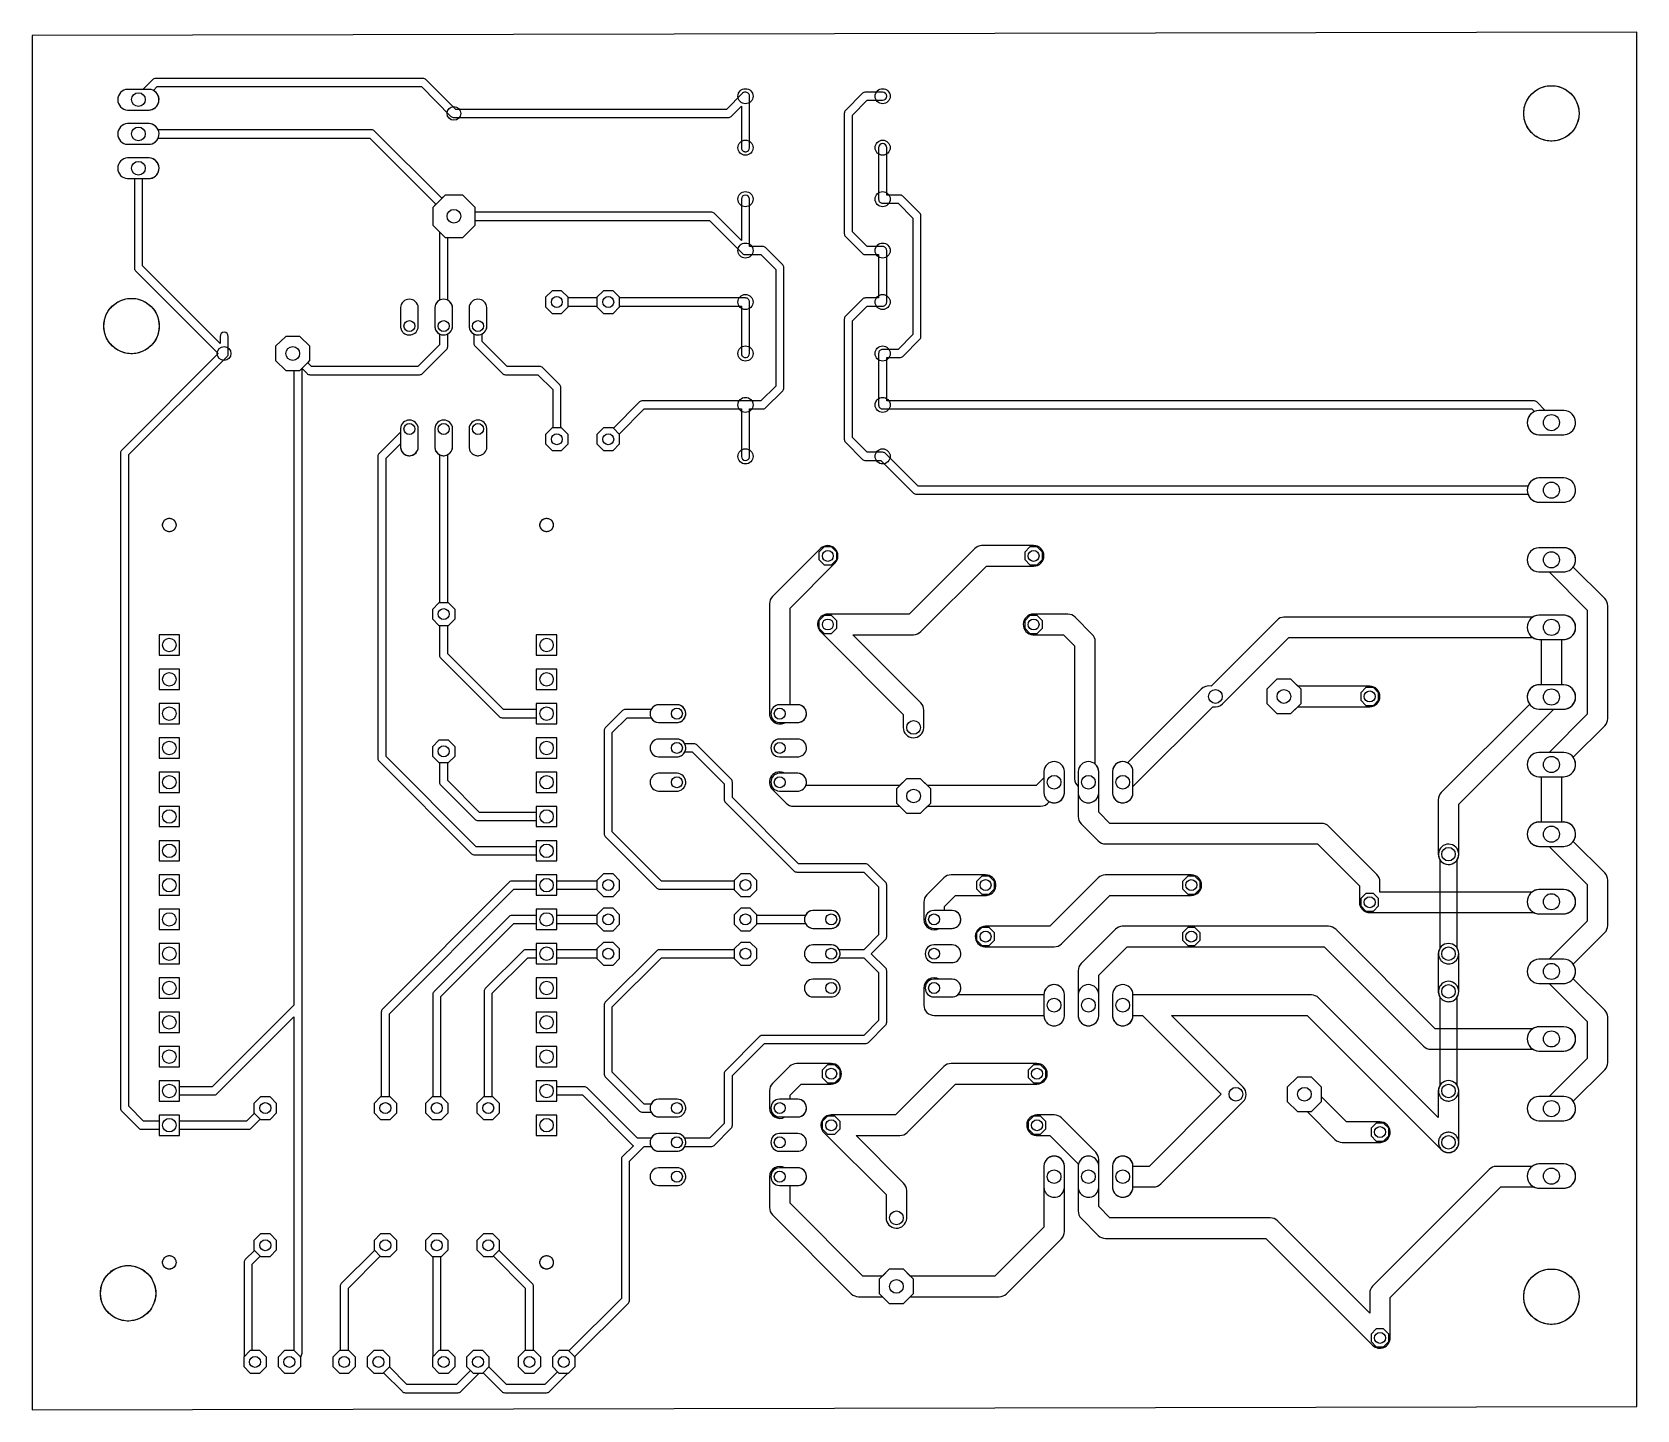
# Model space of a CAD drawing. Header units: millimetres. Extents: x -11 to 108, y -2 to 100.
import ezdxf

# ---------------------------------------------------------------- set-up
doc = ezdxf.new("R2010")
doc.units = ezdxf.units.MM

msp = doc.modelspace()

# ---------------------------------------------------------------- linework, layer by layer
at = {"layer": '16_copper'}
for points in [[(41.95, 91.14, 0.37152), (42.21, 91.44), (42.21, 95.25, 0.668179), (41.69, 95.47), (40.51, 94.28), (20.45, 94.28), (18.25, 96.48, 0.198912), (18.03, 96.57), (-1.78, 96.57, 0.198912), (-1.99, 96.48), (-2.72, 95.76), (-3.85, 95.76, 0.95208), (-3.85, 94.23), (-2.25, 94.23, 0.76781), (-1.94, 95.67), (-1.65, 95.96), (17.91, 95.96), (20.1, 93.76, 0.198912), (20.32, 93.68), (40.64, 93.68, 0.198912), (40.86, 93.76), (41.61, 94.51), (41.61, 91.44), (41.61, 91.4), (41.62, 91.35), (41.63, 91.31), (41.65, 91.27), (41.68, 91.24), (41.71, 91.21), (41.75, 91.18), (41.78, 91.16), (41.83, 91.15), (41.87, 91.14), (41.91, 91.14)], [(102.61, 65.19, 0.916332), (102.53, 66.98), (100.67, 66.98, 0.303811), (99.86, 66.38), (54.7, 66.38), (52.29, 68.8, 0.198912), (52.07, 68.88), (50.93, 68.88), (49.83, 69.98), (49.83, 78.61), (50.93, 79.71), (52.07, 79.71, 0.414214), (52.37, 80.01), (52.37, 83.82, 0.414214), (52.07, 84.12), (50.93, 84.12), (49.83, 85.22), (49.83, 93.85), (50.93, 94.95), (52.07, 94.95, 1), (52.07, 95.55), (50.8, 95.55, 0.198912), (50.58, 95.47), (49.31, 94.2, 0.198912), (49.23, 93.98), (49.23, 85.09, 0.198912), (49.31, 84.87), (50.58, 83.6, 0.198912), (50.8, 83.52), (51.77, 83.52), (51.77, 80.31), (50.8, 80.31, 0.198912), (50.58, 80.23), (49.31, 78.96, 0.198912), (49.23, 78.74), (49.23, 69.85, 0.198912), (49.31, 69.63), (50.58, 68.36, 0.198912), (50.8, 68.28), (51.94, 68.28), (54.35, 65.86, 0.198912), (54.57, 65.78), (99.86, 65.78, 0.303811), (100.67, 65.18), (102.53, 65.18)], [(9.44, 74.71, 0.198912), (9.65, 74.63), (17.78, 74.63, 0.198912), (18, 74.71), (19.77, 76.49, 0.198912), (19.86, 76.71), (19.86, 77.65, 0.26656), (20.22, 78.2), (20.22, 79.59, 0.26656), (19.86, 80.14), (19.86, 84.79), (20.97, 84.79), (21.89, 85.71), (21.89, 86.06), (39.24, 86.06), (41.69, 83.6, 0.198912), (41.91, 83.52), (43.05, 83.52), (44.15, 82.42), (44.15, 73.79), (43.05, 72.69), (34.29, 72.69, 0.198912), (34.07, 72.61), (32.13, 70.66), (32.1, 70.69), (31.4, 70.69), (30.91, 70.2), (30.91, 69.5), (31.4, 69.01), (32.1, 69.01), (32.59, 69.5), (32.59, 70.2), (32.56, 70.23), (34.42, 72.09), (41.61, 72.09), (41.61, 68.58, 0.93523), (42.21, 68.54), (42.21, 68.58), (42.21, 72.09), (43.18, 72.09, 0.198912), (43.4, 72.17), (44.67, 73.44, 0.198912), (44.75, 73.66), (44.75, 82.55, 0.198912), (44.67, 82.77), (43.4, 84.04, 0.198912), (43.18, 84.12), (42.21, 84.12), (42.21, 87.63, 1), (41.61, 87.63), (41.61, 84.56), (39.59, 86.58, 0.198912), (39.37, 86.66), (21.89, 86.66), (21.89, 87.01), (20.97, 87.93), (19.67, 87.93), (19.42, 87.69), (14.44, 92.67, 0.198912), (14.22, 92.76), (-1.59, 92.76, 0.284922), (-2.25, 93.22), (-3.85, 93.22, 0.95208), (-3.85, 91.69), (-2.25, 91.69, 0.284922), (-1.59, 92.15), (14.1, 92.15), (18.99, 87.26), (18.75, 87.01), (18.75, 85.71), (19.25, 85.2), (19.25, 80.14, 0.26656), (18.9, 79.59), (18.9, 78.2, 0.26656), (19.25, 77.65), (19.25, 76.83), (17.65, 75.23), (9.78, 75.23), (9.5, 75.52), (9.65, 75.67), (9.65, 76.73), (8.91, 77.47), (7.86, 77.47), (7.11, 76.73), (7.11, 75.67), (7.86, 74.93), (8.46, 74.93), (8.46, 27.94), (2.41, 21.89), (-0.01, 21.89), (-0.01, 22.34), (-1.52, 22.34), (-1.52, 20.84), (-0.01, 20.84), (-0.01, 21.29), (2.54, 21.29, 0.198912), (2.76, 21.37), (8.46, 27.08), (8.46, 2.36), (7.78, 2.36), (7.29, 1.87), (7.29, 1.18), (7.78, 0.69), (8.48, 0.69), (8.97, 1.18), (8.97, 1.87), (8.94, 1.9, 0.249814), (9.07, 2.16), (9.07, 75.08)], [(102.61, 70.19, 0.916332), (102.53, 71.98), (101.14, 71.98), (100.51, 72.61, 0.198912), (100.29, 72.69), (52.37, 72.69), (52.37, 75.9), (53.34, 75.9, 0.198912), (53.56, 75.98), (54.83, 77.25, 0.198912), (54.91, 77.47), (54.91, 86.36, 0.198912), (54.83, 86.58), (53.56, 87.85, 0.198912), (53.34, 87.93), (52.37, 87.93), (52.37, 91.44, 1), (51.77, 91.44), (51.77, 87.63, 0.414214), (52.07, 87.33), (53.21, 87.33), (54.31, 86.23), (54.31, 77.6), (53.21, 76.5), (52.07, 76.5, 0.414214), (51.77, 76.2), (51.77, 72.39, 0.414214), (52.07, 72.09), (100.16, 72.09), (100.35, 71.9, 0.795461), (100.67, 70.18), (102.53, 70.18)], [(-0.01, 18.75), (5.08, 18.75, 0.198912), (5.3, 18.83), (5.97, 19.51), (6, 19.48), (6.7, 19.48), (7.19, 19.97), (7.19, 20.67), (6.7, 21.16), (6, 21.16), (5.51, 20.67), (5.51, 19.97), (5.54, 19.94), (4.95, 19.35), (-0.01, 19.35), (-0.01, 19.8), (-1.52, 19.8), (-1.52, 19.35), (-2.67, 19.35), (-3.76, 20.45), (-3.76, 68.71), (3.52, 75.98, 0.198912), (3.61, 76.2), (3.61, 77.47, 1), (3, 77.47), (3, 76.94), (-2.74, 82.68), (-2.74, 89.15), (-2.25, 89.15, 0.95208), (-2.25, 90.68), (-3.85, 90.68, 0.95208), (-3.85, 89.15), (-3.35, 89.15), (-3.35, 82.55, 0.198912), (-3.26, 82.33), (2.87, 76.2), (-4.28, 69.05, 0.198912), (-4.37, 68.83), (-4.37, 20.32, 0.198912), (-4.28, 20.1), (-3.01, 18.83, 0.198912), (-2.79, 18.75), (-1.52, 18.75), (-1.52, 18.3), (-0.01, 18.3)], [(41.95, 75.9, 0.37152), (42.21, 76.2), (42.21, 80.01, 0.414214), (41.91, 80.31), (32.59, 80.31), (32.59, 80.36), (32.1, 80.85), (31.4, 80.85), (30.91, 80.36), (30.91, 80.31), (28.78, 80.31), (28.78, 80.36), (28.29, 80.85), (27.59, 80.85), (27.1, 80.36), (27.1, 79.66), (27.59, 79.17), (28.29, 79.17), (28.78, 79.66), (28.78, 79.71), (30.91, 79.71), (30.91, 79.66), (31.4, 79.17), (32.1, 79.17), (32.59, 79.66), (32.59, 79.71), (41.61, 79.71), (41.61, 76.2), (41.61, 76.16), (41.62, 76.11), (41.63, 76.07), (41.65, 76.03), (41.68, 76), (41.71, 75.97), (41.75, 75.94), (41.78, 75.92), (41.83, 75.91), (41.87, 75.9), (41.91, 75.9)], [(17.12, 77.58, 0.357805), (17.68, 78.2), (17.68, 79.59, 0.952079), (16.36, 79.59), (16.36, 78.2), (16.36, 78.13), (16.38, 78.07), (16.4, 78.01), (16.42, 77.95), (16.45, 77.89), (16.49, 77.84), (16.53, 77.79), (16.57, 77.74), (16.62, 77.7), (16.68, 77.66), (16.74, 77.63), (16.8, 77.61), (16.86, 77.59), (16.92, 77.58), (16.99, 77.57), (17.05, 77.57)], [(28.78, 69.5), (28.78, 70.2), (28.29, 70.69), (28.24, 70.69), (28.24, 73.66, 0.198912), (28.16, 73.88), (26.89, 75.15, 0.198912), (26.67, 75.23), (24.26, 75.23), (22.4, 77.09), (22.4, 77.65, 0.26656), (22.76, 78.2), (22.76, 79.59, 0.952079), (21.44, 79.59), (21.44, 78.2, 0.26656), (21.79, 77.65), (21.79, 76.96, 0.198912), (21.88, 76.75), (23.91, 74.71, 0.198912), (24.13, 74.63), (26.54, 74.63), (27.64, 73.53), (27.64, 70.69), (27.59, 70.69), (27.1, 70.2), (27.1, 69.5), (27.59, 69.01), (28.29, 69.01)], [(27.93, 40.12), (26.42, 40.12), (26.42, 39.67), (21.97, 39.67), (15.29, 46.35), (15.29, 68.45), (16.36, 69.52), (16.36, 69.26, 0.952079), (17.68, 69.26), (17.68, 70.64, 0.952079), (16.36, 70.64), (16.36, 70.38), (14.77, 68.8, 0.198912), (14.68, 68.58), (14.68, 46.23, 0.198912), (14.77, 46.01), (21.63, 39.15, 0.198912), (21.84, 39.07), (26.42, 39.07), (26.42, 38.62), (27.93, 38.62)], [(27.93, 50.28), (26.42, 50.28), (26.42, 49.83), (24, 49.83), (19.86, 53.97), (19.86, 56.06), (19.91, 56.06), (20.4, 56.55), (20.4, 57.24), (19.91, 57.73), (19.86, 57.73), (19.86, 68.71, 0.26656), (20.22, 69.26), (20.22, 70.64, 0.952079), (18.9, 70.64), (18.9, 69.26, 0.26656), (19.25, 68.71), (19.25, 57.73), (19.21, 57.73), (18.72, 57.24), (18.72, 56.55), (19.21, 56.06), (19.25, 56.06), (19.25, 53.85, 0.198912), (19.34, 53.63), (23.66, 49.31, 0.198912), (23.88, 49.23), (26.42, 49.23), (26.42, 48.78), (27.93, 48.78)], [(22.2, 68.64, 0.357805), (22.76, 69.26), (22.76, 70.64, 0.952079), (21.44, 70.64), (21.44, 69.26), (21.44, 69.19), (21.46, 69.13), (21.48, 69.07), (21.5, 69.01), (21.53, 68.95), (21.57, 68.9), (21.61, 68.85), (21.65, 68.8), (21.7, 68.76), (21.76, 68.72), (21.82, 68.69), (21.88, 68.67), (21.94, 68.65), (22, 68.64), (22.07, 68.63), (22.13, 68.63)], [(44.5, 48.77, 0.116051), (44.83, 48.87), (45.8, 48.87, 0.952079), (45.8, 50.19), (45.21, 50.19), (45.21, 57.34), (48.54, 60.68, 1), (47.47, 61.75), (43.91, 58.2, 0.198912), (43.69, 57.66), (43.69, 49.53), (43.69, 49.46), (43.7, 49.39), (43.72, 49.33), (43.74, 49.26), (43.76, 49.2), (43.8, 49.14), (43.84, 49.08), (43.88, 49.02), (43.93, 48.98), (43.98, 48.93), (44.04, 48.89), (44.1, 48.86), (44.16, 48.83), (44.22, 48.8), (44.29, 48.79), (44.36, 48.77), (44.43, 48.77)], [(59.4, 61.97, 0.187298), (58.9, 61.75), (54.04, 56.9), (48.01, 56.9, 0.668179), (47.47, 55.6), (53.59, 49.47), (53.59, 48.51, 0.96942), (55.12, 48.47), (55.12, 48.51), (55.12, 49.78, 0.198912), (54.89, 50.32), (49.85, 55.37), (54.36, 55.37, 0.198912), (54.89, 55.6), (59.75, 60.45), (63.25, 60.45, 1), (63.25, 61.98), (59.44, 61.98)], [(105.77, 27.07, 0.187298), (105.55, 27.57), (103.21, 29.9, 0.331947), (103.21, 30.98), (105.55, 33.31, 0.198912), (105.77, 33.85), (105.77, 37.19, 0.198912), (105.55, 37.73), (103.21, 40.06, 0.669429), (102.36, 41.5), (102.36, 44.86, 0.669429), (103.21, 46.3), (105.55, 48.63, 0.198912), (105.77, 49.17), (105.77, 57.51, 0.198912), (105.55, 58.05), (103.21, 60.38, 0.602209), (102.53, 61.82), (100.67, 61.82, 0.957293), (100.67, 60.02), (101.42, 60.02), (104.25, 57.2), (104.25, 49.48), (101.42, 46.66), (100.67, 46.66, 0.957293), (100.67, 44.86), (100.84, 44.86), (100.84, 41.5, 0.965445), (100.51, 39.73), (100.59, 39.71), (100.67, 39.7), (101.42, 39.7), (104.25, 36.88), (104.25, 34.16), (101.42, 31.34), (100.67, 31.34, 0.957293), (100.67, 29.54), (101.42, 29.54), (104.25, 26.72), (104.25, 24), (101.42, 21.18), (100.67, 21.18, 0.957293), (100.67, 19.38), (102.53, 19.38, 0.602209), (103.21, 20.82), (105.55, 23.15, 0.198912), (105.77, 23.69), (105.77, 27.03)], [(68.06, 45.32, 0.175412), (67.82, 45.78), (67.82, 54.86, 0.198912), (67.59, 55.4), (66.32, 56.67, 0.198912), (65.79, 56.9), (63.25, 56.9, 0.96942), (63.2, 55.37), (63.25, 55.37), (65.47, 55.37), (66.29, 54.55), (66.29, 44.7, 0.213803), (66.55, 44.13), (66.55, 41.91, 0.198912), (66.77, 41.37), (68.04, 40.1, 0.198912), (68.58, 39.88), (84.27, 39.88), (87.38, 36.77), (87.38, 35.56, 0.414214), (88.14, 34.8), (100.31, 34.8, 0.104807), (100.67, 34.7), (102.53, 34.7, 0.957293), (102.53, 36.5), (100.67, 36.5, 0.148447), (100.17, 36.32), (88.9, 36.32), (88.9, 37.08, 0.198912), (88.68, 37.62), (85.12, 41.18, 0.198912), (84.58, 41.4), (68.9, 41.4), (68.07, 42.23), (68.07, 45.25)], [(81.79, 56.68, 0.187298), (81.29, 56.46), (76.39, 51.56, 0.264064), (75.66, 51.34), (70.21, 45.89, 0.549506), (69.09, 45.25), (69.09, 43.65, 0.95208), (70.61, 43.65), (70.61, 44.13), (76.52, 50.04, 0.264064), (77.25, 50.26), (82.14, 55.16), (100.23, 55.16, 0.177159), (100.84, 55.02), (100.84, 51.66, 0.669429), (99.99, 50.22), (93.44, 43.68, 0.198912), (93.22, 43.14), (93.22, 39.12, 0.96942), (94.74, 39.07), (94.74, 39.12), (94.74, 42.82), (101.78, 49.86), (102.53, 49.86, 0.957293), (102.53, 51.66), (102.36, 51.66), (102.36, 55.02, 0.965445), (102.69, 56.79), (102.61, 56.81), (102.53, 56.82), (100.67, 56.82, 0.128165), (100.23, 56.68), (81.83, 56.68)], [(82.82, 50.04), (88.14, 50.04, 1), (88.14, 51.56), (82.82, 51.56), (82.31, 52.07), (81.26, 52.07), (80.52, 51.33), (80.52, 50.27), (81.26, 49.53), (82.31, 49.53)], [(42.75, 36.48), (42.75, 37.18), (42.26, 37.67), (41.56, 37.67), (41.07, 37.18), (41.07, 37.13), (35.69, 37.13), (32.05, 40.77), (32.05, 48.13), (33.15, 49.23), (34.92, 49.23, 0.26656), (35.48, 48.87), (36.86, 48.87, 0.952079), (36.86, 50.19), (35.48, 50.19, 0.26656), (34.92, 49.83), (33.02, 49.83, 0.198912), (32.8, 49.75), (31.53, 48.48, 0.198912), (31.45, 48.26), (31.45, 40.64, 0.198912), (31.53, 40.42), (35.34, 36.61, 0.198912), (35.56, 36.53), (41.07, 36.53), (41.07, 36.48), (41.56, 35.99), (42.26, 35.99)], [(30.19, 21.81, 0.198912), (29.97, 21.89), (27.93, 21.89), (27.93, 22.34), (26.42, 22.34), (26.42, 20.84), (27.93, 20.84), (27.93, 21.29), (29.85, 21.29), (33.57, 17.56, 0.044988), (33.61, 17.53), (32.8, 16.73, 0.198912), (32.72, 16.51), (32.72, 6.22), (28.83, 2.33), (28.8, 2.36), (28.1, 2.36), (27.61, 1.87), (27.61, 1.18), (28, 0.79), (27.05, -0.15), (24.21, -0.15), (22.91, 1.15), (22.94, 1.18), (22.94, 1.87), (22.45, 2.36), (21.75, 2.36), (21.26, 1.87), (21.26, 1.18), (21.54, 0.89), (20.5, -0.15), (16.84, -0.15), (15.54, 1.15), (15.57, 1.18), (15.57, 1.87), (15.08, 2.36), (14.38, 2.36), (13.89, 1.87), (13.89, 1.18), (14.38, 0.69), (15.08, 0.69), (15.11, 0.72), (16.5, -0.67, 0.198912), (16.71, -0.76), (20.62, -0.76, 0.198912), (20.84, -0.67), (22.2, 0.69), (22.45, 0.69), (22.48, 0.72), (23.86, -0.67, 0.198912), (24.08, -0.76), (27.18, -0.76, 0.198912), (27.39, -0.67), (28.66, 0.6, 0.089065), (28.72, 0.69), (28.8, 0.69), (29.29, 1.18), (29.29, 1.87), (29.26, 1.9), (33.24, 5.88, 0.198912), (33.32, 6.1), (33.32, 16.38), (34.42, 17.48), (34.92, 17.48, 0.26656), (35.48, 17.12), (36.86, 17.12, 0.26656), (37.42, 17.48), (39.37, 17.48, 0.198912), (39.59, 17.56), (40.86, 18.83, 0.198912), (40.94, 19.05), (40.94, 22.73), (43.31, 25.1), (50.8, 25.1, 0.198912), (51.02, 25.18), (52.29, 26.45, 0.198912), (52.37, 26.67), (52.37, 30.48, 0.198912), (52.29, 30.7), (51.23, 31.75), (52.29, 32.8, 0.198912), (52.37, 33.02), (52.37, 36.83, 0.198912), (52.29, 37.05), (51.02, 38.32, 0.198912), (50.8, 38.4), (45.85, 38.4), (40.94, 43.31), (40.94, 44.45, 0.198912), (40.86, 44.67), (38.32, 47.21, 0.198912), (38.1, 47.29), (37.42, 47.29, 0.26656), (36.86, 47.65), (35.48, 47.65, 0.952079), (35.48, 46.33), (36.86, 46.33, 0.26656), (37.42, 46.69), (37.97, 46.69), (40.34, 44.32), (40.34, 43.18, 0.198912), (40.42, 42.96), (45.5, 37.88, 0.198912), (45.72, 37.8), (50.67, 37.8), (51.77, 36.7), (51.77, 33.15), (50.67, 32.05), (48.85, 32.05, 0.26656), (48.29, 32.41), (46.91, 32.41, 0.952079), (46.91, 31.09), (48.29, 31.09, 0.26656), (48.85, 31.45), (50.67, 31.45), (51.77, 30.35), (51.77, 26.8), (50.67, 25.7), (43.18, 25.7, 0.198912), (42.96, 25.62), (40.42, 23.08, 0.198912), (40.34, 22.86), (40.34, 19.18), (39.24, 18.08), (37.42, 18.08, 0.26656), (36.86, 18.44), (35.48, 18.44, 0.26656), (34.92, 18.08), (33.91, 18.08)], [(27.93, 42.66), (26.42, 42.66), (26.42, 42.21), (22.22, 42.21), (19.86, 44.58), (19.86, 45.9), (19.91, 45.9), (20.4, 46.39), (20.4, 47.08), (19.91, 47.57), (19.21, 47.57), (18.72, 47.08), (18.72, 46.39), (19.21, 45.9), (19.25, 45.9), (19.25, 44.45, 0.198912), (19.34, 44.23), (21.88, 41.69, 0.198912), (22.1, 41.61), (26.42, 41.61), (26.42, 41.16), (27.93, 41.16)], [(45.87, 46.34, 0.906346), (45.8, 47.65), (44.42, 47.65, 0.952079), (44.42, 46.33), (45.8, 46.33)], [(55.39, 42.67), (63.75, 42.67, 0.256461), (64.41, 43.01), (64.44, 43, 0.534511), (65.53, 43.65), (65.53, 45.25, 0.95208), (64.01, 45.25), (64.01, 44.77), (63.44, 44.2), (55.39, 44.2), (54.88, 44.7), (53.83, 44.7), (53.32, 44.2), (46.38, 44.2, 0.519498), (45.8, 45.11), (44.83, 45.11, 0.876153), (43.91, 43.91), (44.93, 42.9, 0.198912), (45.47, 42.67), (53.32, 42.67), (53.83, 42.16), (54.88, 42.16)], [(36.93, 43.8, 0.906346), (36.86, 45.11), (35.48, 45.11, 0.952079), (35.48, 43.79), (36.86, 43.79)], [(16.08, 19.97), (16.08, 20.67), (15.59, 21.16), (15.54, 21.16), (15.54, 27.31), (24.76, 36.53), (26.42, 36.53), (26.42, 36.08), (27.93, 36.08), (27.93, 36.53), (30.91, 36.53), (30.91, 36.48), (31.4, 35.99), (32.1, 35.99), (32.59, 36.48), (32.59, 37.18), (32.1, 37.67), (31.4, 37.67), (30.91, 37.18), (30.91, 37.13), (27.93, 37.13), (27.93, 37.58), (26.42, 37.58), (26.42, 37.13), (24.64, 37.13, 0.198912), (24.42, 37.05), (15.02, 27.65, 0.198912), (14.94, 27.43), (14.94, 21.16), (14.89, 21.16), (14.4, 20.67), (14.4, 19.97), (14.89, 19.48), (15.59, 19.48)], [(59.83, 36.08, 0.913293), (59.69, 37.59), (57.15, 37.59, 0.198912), (56.61, 37.37), (55.34, 36.1, 0.198912), (55.12, 35.56), (55.12, 34.29, 0.576703), (56.26, 33.63), (57.23, 33.63, 0.952079), (57.23, 34.95), (56.64, 34.95), (56.64, 35.24), (57.47, 36.07), (59.69, 36.07), (59.76, 36.07)], [(68.55, 37.59, 0.187298), (68.04, 37.37), (64.45, 33.78), (59.69, 33.78, 0.96942), (59.64, 32.26), (59.69, 32.26), (64.77, 32.26, 0.198912), (65.31, 32.48), (68.9, 36.07), (74.93, 36.07, 1), (74.93, 37.59), (68.58, 37.59)], [(19.89, 19.97), (19.89, 20.67), (19.4, 21.16), (19.35, 21.16), (19.35, 28.58), (24.76, 33.99), (26.42, 33.99), (26.42, 33.54), (27.93, 33.54), (27.93, 33.99), (30.91, 33.99), (30.91, 33.94), (31.4, 33.45), (32.1, 33.45), (32.59, 33.94), (32.59, 34.64), (32.1, 35.13), (31.4, 35.13), (30.91, 34.64), (30.91, 34.59), (27.93, 34.59), (27.93, 35.04), (26.42, 35.04), (26.42, 34.59), (24.64, 34.59, 0.198912), (24.42, 34.51), (18.83, 28.92, 0.198912), (18.75, 28.7), (18.75, 21.16), (18.7, 21.16), (18.21, 20.67), (18.21, 19.97), (18.7, 19.48), (19.4, 19.48)], [(42.75, 33.94), (42.75, 33.99), (46.35, 33.99, 0.26656), (46.91, 33.63), (48.29, 33.63, 0.952079), (48.29, 34.95), (46.91, 34.95, 0.26656), (46.35, 34.59), (42.75, 34.59), (42.75, 34.64), (42.26, 35.13), (41.56, 35.13), (41.07, 34.64), (41.07, 33.94), (41.56, 33.45), (42.26, 33.45)], [(69.82, 33.78, 0.187298), (69.31, 33.56), (66.77, 31.02, 0.198912), (66.55, 30.48), (66.55, 27.14, 0.95208), (68.07, 27.14), (68.07, 30.16), (70.17, 32.26), (84.77, 32.26), (92.13, 24.9, 0.198912), (92.67, 24.68), (100.23, 24.68, 0.128165), (100.67, 24.54), (102.53, 24.54, 0.957293), (102.53, 26.34), (100.67, 26.34, 0.128165), (100.23, 26.2), (92.99, 26.2), (85.63, 33.56, 0.198912), (85.09, 33.78), (69.85, 33.78)], [(23.7, 19.97), (23.7, 20.67), (23.21, 21.16), (23.16, 21.16), (23.16, 28.83), (25.78, 31.45), (26.42, 31.45), (26.42, 31), (27.93, 31), (27.93, 31.45), (30.91, 31.45), (30.91, 31.4), (31.4, 30.91), (32.1, 30.91), (32.59, 31.4), (32.59, 32.1), (32.1, 32.59), (31.4, 32.59), (30.91, 32.1), (30.91, 32.05), (27.93, 32.05), (27.93, 32.5), (26.42, 32.5), (26.42, 32.05), (25.65, 32.05, 0.198912), (25.44, 31.97), (22.64, 29.17, 0.198912), (22.56, 28.96), (22.56, 21.16), (22.51, 21.16), (22.02, 20.67), (22.02, 19.97), (22.51, 19.48), (23.21, 19.48)], [(36.93, 19.67, 0.906346), (36.86, 20.98), (35.48, 20.98, 0.26656), (34.92, 20.62), (34.42, 20.62), (32.05, 22.99), (32.05, 27.81), (35.69, 31.45), (41.07, 31.45), (41.07, 31.4), (41.56, 30.91), (42.26, 30.91), (42.75, 31.4), (42.75, 32.1), (42.26, 32.59), (41.56, 32.59), (41.07, 32.1), (41.07, 32.05), (35.56, 32.05, 0.198912), (35.34, 31.97), (31.53, 28.16, 0.198912), (31.45, 27.94), (31.45, 22.86, 0.198912), (31.53, 22.64), (34.07, 20.1, 0.198912), (34.29, 20.02), (34.92, 20.02, 0.26656), (35.48, 19.66), (36.86, 19.66)], [(57.3, 31.1, 0.906346), (57.23, 32.41), (55.85, 32.41, 0.952079), (55.85, 31.09), (57.23, 31.09)], [(94.03, 28.2, 0.396886), (94.74, 28.96), (94.74, 31.75, 1), (93.22, 31.75), (93.22, 28.96), (93.22, 28.89), (93.23, 28.82), (93.25, 28.75), (93.27, 28.69), (93.29, 28.62), (93.33, 28.56), (93.37, 28.5), (93.41, 28.45), (93.46, 28.4), (93.51, 28.36), (93.57, 28.32), (93.63, 28.28), (93.69, 28.25), (93.75, 28.23), (93.82, 28.21), (93.89, 28.2), (93.96, 28.19)], [(48.36, 28.56, 0.906346), (48.29, 29.87), (46.91, 29.87, 0.952079), (46.91, 28.55), (48.29, 28.55)], [(64.88, 26.42, 0.357806), (65.53, 27.14), (65.53, 28.74, 0.975753), (64.01, 28.7), (57.62, 28.7, 0.683888), (57.23, 29.87), (56.26, 29.87, 0.576349), (55.12, 29.21), (55.12, 27.94, 0.414214), (55.88, 27.18), (64.01, 27.18), (64.01, 27.14), (64.02, 27.07), (64.03, 26.99), (64.05, 26.92), (64.08, 26.85), (64.12, 26.79), (64.16, 26.72), (64.2, 26.67), (64.26, 26.61), (64.32, 26.57), (64.38, 26.52), (64.44, 26.49), (64.51, 26.46), (64.58, 26.44), (64.66, 26.42), (64.73, 26.42), (64.81, 26.42)], [(70.61, 28.74, 0.95208), (69.09, 28.74), (69.09, 27.14, 0.975753), (70.61, 27.18), (71.31, 27.18), (77.15, 21.34), (71.82, 16), (70.61, 16, 0.975753), (69.09, 16.04), (69.09, 14.44, 0.975753), (70.61, 14.48), (72.14, 14.48, 0.198912), (72.67, 14.7), (78.77, 20.8, 0.414214), (78.77, 21.87), (73.47, 27.18), (83.5, 27.18), (93.44, 17.24, 0.668179), (94.74, 17.78), (94.74, 21.59, 1), (93.22, 21.59), (93.22, 19.62), (84.36, 28.48, 0.198912), (83.82, 28.7), (70.61, 28.7)], [(45.69, 23.62, 0.187298), (45.18, 23.4), (43.91, 22.13, 0.198912), (43.69, 21.59), (43.69, 20.32, 0.576703), (44.83, 19.66), (45.8, 19.66, 0.952079), (45.8, 20.98), (45.21, 20.98), (45.21, 21.27), (46.04, 22.1), (48.26, 22.1, 1), (48.26, 23.62), (45.72, 23.62)], [(63.5, 22.1, 1), (63.5, 23.62), (57.15, 23.62, 0.198912), (56.61, 23.4), (53.02, 19.81), (48.26, 19.81, 0.668179), (47.72, 18.51), (52.32, 13.91), (52.32, 12.19, 0.96942), (53.85, 12.14), (53.85, 12.19), (53.85, 14.22, 0.198912), (53.62, 14.76), (50.1, 18.29), (53.34, 18.29, 0.198912), (53.88, 18.51), (57.47, 22.1)], [(88.97, 17.78, 0.955709), (88.9, 19.3), (86.42, 19.3), (84.58, 21.14), (84.58, 21.86), (83.84, 22.61), (82.79, 22.61), (82.04, 21.86), (82.04, 20.81), (82.79, 20.07), (83.5, 20.07), (85.57, 18, 0.198912), (86.11, 17.78), (88.9, 17.78)], [(97.5, 16, 0.187298), (97, 15.78), (88.36, 7.14, 0.198912), (88.14, 6.6), (88.14, 5.14), (81.31, 11.97, 0.198912), (80.77, 12.19), (68.9, 12.19), (68.07, 13.02), (68.07, 16.51, 0.198912), (67.85, 17.05), (65.31, 19.59, 0.198912), (64.77, 19.81), (63.5, 19.81, 0.96942), (63.45, 18.29), (63.5, 18.29), (64.45, 18.29), (66.55, 16.19), (66.55, 12.7, 0.198912), (66.77, 12.16), (68.04, 10.89, 0.198912), (68.58, 10.67), (80.46, 10.67), (88.36, 2.76, 0.668179), (89.66, 3.3), (89.66, 6.29), (97.85, 14.48), (100.31, 14.48, 0.104807), (100.67, 14.38), (102.53, 14.38, 0.957293), (102.53, 16.18), (100.67, 16.18, 0.148447), (100.17, 16), (97.54, 16)], [(45.87, 17.13, 0.906346), (45.8, 18.44), (44.42, 18.44, 0.952079), (44.42, 17.12), (45.8, 17.12)], [(65.52, 16.11, 0.906347), (64.01, 16.04), (64.01, 11.49), (60.39, 7.87), (54.12, 7.87), (53.61, 8.38), (52.56, 8.38), (52.05, 7.87), (50.61, 7.87), (45.21, 13.27), (45.21, 14.58), (45.8, 14.58, 0.952079), (45.8, 15.9), (44.83, 15.9, 0.576349), (43.69, 15.24), (43.69, 12.95, 0.198912), (43.91, 12.42), (49.75, 6.57, 0.198912), (50.29, 6.35), (52.05, 6.35), (52.56, 5.84), (53.61, 5.84), (54.12, 6.35), (60.71, 6.35, 0.198912), (61.24, 6.57), (65.31, 10.64, 0.198912), (65.53, 11.18), (65.53, 16.04)], [(36.93, 14.59, 0.906346), (36.86, 15.9), (35.48, 15.9, 0.952079), (35.48, 14.58), (36.86, 14.58)], [(6.43, 1.18), (6.43, 1.87), (5.94, 2.36), (5.38, 2.36), (5.38, 8.76), (5.97, 9.35), (6, 9.32), (6.7, 9.32), (7.19, 9.81), (7.19, 10.51), (6.7, 11), (6, 11), (5.51, 10.51), (5.51, 9.81), (5.54, 9.78), (4.86, 9.11, 0.198912), (4.78, 8.89), (4.78, 2.03, 0.095563), (4.8, 1.92), (4.75, 1.87), (4.75, 1.18), (5.24, 0.69), (5.94, 0.69)], [(13.03, 1.18), (13.03, 1.87), (12.54, 2.36), (12.5, 2.36), (12.5, 6.99), (14.86, 9.35), (14.89, 9.32), (15.59, 9.32), (16.08, 9.81), (16.08, 10.51), (15.59, 11), (14.89, 11), (14.4, 10.51), (14.4, 9.81), (14.43, 9.78), (11.98, 7.33, 0.198912), (11.89, 7.11), (11.89, 2.36), (11.84, 2.36), (11.35, 1.87), (11.35, 1.18), (11.84, 0.69), (12.54, 0.69)], [(20.4, 1.18), (20.4, 1.87), (19.91, 2.36), (19.35, 2.36), (19.35, 9.32), (19.4, 9.32), (19.89, 9.81), (19.89, 10.51), (19.4, 11), (18.7, 11), (18.21, 10.51), (18.21, 9.81), (18.7, 9.32), (18.75, 9.32), (18.75, 2.03, 0.095563), (18.77, 1.92), (18.72, 1.87), (18.72, 1.18), (19.21, 0.69), (19.91, 0.69)], [(26.75, 1.18), (26.75, 1.87), (26.26, 2.36), (26.21, 2.36), (26.21, 7.11, 0.198912), (26.12, 7.33), (23.67, 9.78), (23.7, 9.81), (23.7, 10.51), (23.21, 11), (22.51, 11), (22.02, 10.51), (22.02, 9.81), (22.51, 9.32), (23.21, 9.32), (23.24, 9.35), (25.6, 6.99), (25.6, 2.36), (25.56, 2.36), (25.07, 1.87), (25.07, 1.18), (25.56, 0.69), (26.26, 0.69)]]:
    msp.add_lwpolyline(points, format="xyb", close=True, dxfattribs=at)
for points in [[(-0.01, 55.36), (-1.52, 55.36), (-1.52, 53.86), (-0.01, 53.86)], [(27.93, 55.36), (26.42, 55.36), (26.42, 53.86), (27.93, 53.86)], [(-0.01, 52.82), (-1.52, 52.82), (-1.52, 51.32), (-0.01, 51.32)], [(27.93, 52.82), (26.42, 52.82), (26.42, 51.32), (27.93, 51.32)], [(-0.01, 50.28), (-1.52, 50.28), (-1.52, 48.78), (-0.01, 48.78)], [(-0.01, 47.74), (-1.52, 47.74), (-1.52, 46.24), (-0.01, 46.24)], [(27.93, 47.74), (26.42, 47.74), (26.42, 46.24), (27.93, 46.24)], [(-0.01, 45.2), (-1.52, 45.2), (-1.52, 43.7), (-0.01, 43.7)], [(27.93, 45.2), (26.42, 45.2), (26.42, 43.7), (27.93, 43.7)], [(-0.01, 42.66), (-1.52, 42.66), (-1.52, 41.16), (-0.01, 41.16)], [(-0.01, 40.12), (-1.52, 40.12), (-1.52, 38.62), (-0.01, 38.62)], [(-0.01, 37.58), (-1.52, 37.58), (-1.52, 36.08), (-0.01, 36.08)], [(-0.01, 35.04), (-1.52, 35.04), (-1.52, 33.54), (-0.01, 33.54)], [(-0.01, 32.5), (-1.52, 32.5), (-1.52, 31), (-0.01, 31)], [(-0.01, 29.96), (-1.52, 29.96), (-1.52, 28.46), (-0.01, 28.46)], [(27.93, 29.96), (26.42, 29.96), (26.42, 28.46), (27.93, 28.46)], [(-0.01, 27.42), (-1.52, 27.42), (-1.52, 25.92), (-0.01, 25.92)], [(27.93, 27.42), (26.42, 27.42), (26.42, 25.92), (27.93, 25.92)], [(-0.01, 24.88), (-1.52, 24.88), (-1.52, 23.38), (-0.01, 23.38)], [(27.93, 24.88), (26.42, 24.88), (26.42, 23.38), (27.93, 23.38)], [(27.93, 19.8), (26.42, 19.8), (26.42, 18.3), (27.93, 18.3)]]:
    msp.add_lwpolyline(points, close=True, dxfattribs=at)
at = {"layer": '1_copper'}
for points in [[(-2.17, 94.24, 0.906347), (-2.25, 95.76), (-3.85, 95.76, 0.95208), (-3.85, 94.23), (-2.25, 94.23)], [(-2.17, 91.7, 0.906347), (-2.25, 93.22), (-3.85, 93.22, 0.95208), (-3.85, 91.69), (-2.25, 91.69)], [(-2.17, 89.16, 0.906347), (-2.25, 90.68), (-3.85, 90.68, 0.95208), (-3.85, 89.15), (-2.25, 89.15)], [(17.12, 77.58, 0.357805), (17.68, 78.2), (17.68, 79.59, 0.952079), (16.36, 79.59), (16.36, 78.2), (16.36, 78.13), (16.38, 78.07), (16.4, 78.01), (16.42, 77.95), (16.45, 77.89), (16.49, 77.84), (16.53, 77.79), (16.57, 77.74), (16.62, 77.7), (16.68, 77.66), (16.74, 77.63), (16.8, 77.61), (16.86, 77.59), (16.92, 77.58), (16.99, 77.57), (17.05, 77.57)], [(19.66, 77.58, 0.357805), (20.22, 78.2), (20.22, 79.59, 0.952079), (18.9, 79.59), (18.9, 78.2), (18.9, 78.13), (18.92, 78.07), (18.94, 78.01), (18.96, 77.95), (18.99, 77.89), (19.03, 77.84), (19.07, 77.79), (19.11, 77.74), (19.16, 77.7), (19.22, 77.66), (19.28, 77.63), (19.34, 77.61), (19.4, 77.59), (19.46, 77.58), (19.53, 77.57), (19.59, 77.57)], [(22.2, 77.58, 0.357805), (22.76, 78.2), (22.76, 79.59, 0.952079), (21.44, 79.59), (21.44, 78.2), (21.44, 78.13), (21.46, 78.07), (21.48, 78.01), (21.5, 77.95), (21.53, 77.89), (21.57, 77.84), (21.61, 77.79), (21.65, 77.74), (21.7, 77.7), (21.76, 77.66), (21.82, 77.63), (21.88, 77.61), (21.94, 77.59), (22, 77.58), (22.07, 77.57), (22.13, 77.57)], [(102.61, 70.19, 0.916332), (102.53, 71.98), (100.67, 71.98, 0.957293), (100.67, 70.18), (102.53, 70.18)], [(17.12, 68.64, 0.357805), (17.68, 69.26), (17.68, 70.64, 0.952079), (16.36, 70.64), (16.36, 69.26), (16.36, 69.19), (16.38, 69.13), (16.4, 69.07), (16.42, 69.01), (16.45, 68.95), (16.49, 68.9), (16.53, 68.85), (16.57, 68.8), (16.62, 68.76), (16.68, 68.72), (16.74, 68.69), (16.8, 68.67), (16.86, 68.65), (16.92, 68.64), (16.99, 68.63), (17.05, 68.63)], [(19.66, 68.64, 0.357805), (20.22, 69.26), (20.22, 70.64, 0.952079), (18.9, 70.64), (18.9, 69.26), (18.9, 69.19), (18.92, 69.13), (18.94, 69.07), (18.96, 69.01), (18.99, 68.95), (19.03, 68.9), (19.07, 68.85), (19.11, 68.8), (19.16, 68.76), (19.22, 68.72), (19.28, 68.69), (19.34, 68.67), (19.4, 68.65), (19.46, 68.64), (19.53, 68.63), (19.59, 68.63)], [(22.2, 68.64, 0.357805), (22.76, 69.26), (22.76, 70.64, 0.952079), (21.44, 70.64), (21.44, 69.26), (21.44, 69.19), (21.46, 69.13), (21.48, 69.07), (21.5, 69.01), (21.53, 68.95), (21.57, 68.9), (21.61, 68.85), (21.65, 68.8), (21.7, 68.76), (21.76, 68.72), (21.82, 68.69), (21.88, 68.67), (21.94, 68.65), (22, 68.64), (22.07, 68.63), (22.13, 68.63)], [(102.61, 65.19, 0.916332), (102.53, 66.98), (100.67, 66.98, 0.957293), (100.67, 65.18), (102.53, 65.18)], [(102.61, 60.03, 0.916332), (102.53, 61.82), (100.67, 61.82, 0.957293), (100.67, 60.02), (102.53, 60.02)], [(102.61, 55.03, 0.916332), (102.53, 56.82), (100.67, 56.82, 0.957293), (100.67, 55.02), (102.53, 55.02)], [(102.61, 49.87, 0.916332), (102.53, 51.66), (100.67, 51.66, 0.957293), (100.67, 49.86), (102.53, 49.86)], [(36.93, 48.88, 0.906346), (36.86, 50.19), (35.48, 50.19, 0.952079), (35.48, 48.87), (36.86, 48.87)], [(45.87, 48.88, 0.906346), (45.8, 50.19), (44.42, 50.19, 0.952079), (44.42, 48.87), (45.8, 48.87)], [(36.93, 46.34, 0.906346), (36.86, 47.65), (35.48, 47.65, 0.952079), (35.48, 46.33), (36.86, 46.33)], [(45.87, 46.34, 0.906346), (45.8, 47.65), (44.42, 47.65, 0.952079), (44.42, 46.33), (45.8, 46.33)], [(102.61, 44.87, 0.916332), (102.53, 46.66), (100.67, 46.66, 0.957293), (100.67, 44.86), (102.53, 44.86)], [(64.88, 42.93, 0.357806), (65.53, 43.65), (65.53, 45.25, 0.95208), (64.01, 45.25), (64.01, 43.65), (64.02, 43.58), (64.03, 43.5), (64.05, 43.43), (64.08, 43.36), (64.12, 43.3), (64.16, 43.23), (64.2, 43.18), (64.26, 43.12), (64.32, 43.08), (64.38, 43.03), (64.44, 43), (64.51, 42.97), (64.58, 42.95), (64.66, 42.93), (64.73, 42.93), (64.81, 42.93)], [(67.42, 42.93, 0.357806), (68.07, 43.65), (68.07, 45.25, 0.95208), (66.55, 45.25), (66.55, 43.65), (66.56, 43.58), (66.57, 43.5), (66.59, 43.43), (66.62, 43.36), (66.66, 43.3), (66.7, 43.23), (66.74, 43.18), (66.8, 43.12), (66.86, 43.08), (66.92, 43.03), (66.98, 43), (67.05, 42.97), (67.12, 42.95), (67.2, 42.93), (67.27, 42.93), (67.35, 42.93)], [(69.96, 42.93, 0.357806), (70.61, 43.65), (70.61, 45.25, 0.95208), (69.09, 45.25), (69.09, 43.65), (69.1, 43.58), (69.11, 43.5), (69.13, 43.43), (69.16, 43.36), (69.2, 43.3), (69.24, 43.23), (69.28, 43.18), (69.34, 43.12), (69.4, 43.08), (69.46, 43.03), (69.52, 43), (69.59, 42.97), (69.66, 42.95), (69.74, 42.93), (69.81, 42.93), (69.89, 42.93)], [(36.93, 43.8, 0.906346), (36.86, 45.11), (35.48, 45.11, 0.952079), (35.48, 43.79), (36.86, 43.79)], [(45.87, 43.8, 0.906346), (45.8, 45.11), (44.42, 45.11, 0.952079), (44.42, 43.79), (45.8, 43.79)], [(102.61, 39.71, 0.916332), (102.53, 41.5), (100.67, 41.5, 0.957293), (100.67, 39.7), (102.53, 39.7)], [(94.09, 31.01, 0.541519), (94.62, 32.15), (94.62, 38.72, 0.962494), (93.38, 39.56), (93.34, 39.5, 0.282597), (93.34, 38.72), (93.34, 32.15), (93.34, 32.14), (93.3, 32.07), (93.27, 32), (93.25, 31.93), (93.24, 31.86), (93.23, 31.79), (93.23, 31.71), (93.24, 31.64), (93.25, 31.57), (93.27, 31.5), (93.3, 31.43), (93.34, 31.36), (93.38, 31.3), (93.42, 31.25), (93.48, 31.19), (93.53, 31.15), (93.59, 31.11), (93.66, 31.07), (93.73, 31.04), (93.8, 31.02), (93.87, 31.01), (93.94, 31), (94.02, 31)], [(102.61, 34.71, 0.916332), (102.53, 36.5), (100.67, 36.5, 0.957293), (100.67, 34.7), (102.53, 34.7)], [(48.36, 33.64, 0.906346), (48.29, 34.95), (46.91, 34.95, 0.952079), (46.91, 33.63), (48.29, 33.63)], [(57.3, 33.64, 0.906346), (57.23, 34.95), (55.85, 34.95, 0.952079), (55.85, 33.63), (57.23, 33.63)], [(48.36, 31.1, 0.906346), (48.29, 32.41), (46.91, 32.41, 0.952079), (46.91, 31.09), (48.29, 31.09)], [(57.3, 31.1, 0.906346), (57.23, 32.41), (55.85, 32.41, 0.952079), (55.85, 31.09), (57.23, 31.09)], [(102.61, 29.55, 0.916332), (102.53, 31.34), (100.67, 31.34, 0.957293), (100.67, 29.54), (102.53, 29.54)], [(48.36, 28.56, 0.906346), (48.29, 29.87), (46.91, 29.87, 0.952079), (46.91, 28.55), (48.29, 28.55)], [(57.3, 28.56, 0.906346), (57.23, 29.87), (55.85, 29.87, 0.952079), (55.85, 28.55), (57.23, 28.55)], [(64.88, 26.42, 0.357806), (65.53, 27.14), (65.53, 28.74, 0.95208), (64.01, 28.74), (64.01, 27.14), (64.02, 27.07), (64.03, 26.99), (64.05, 26.92), (64.08, 26.85), (64.12, 26.79), (64.16, 26.72), (64.2, 26.67), (64.26, 26.61), (64.32, 26.57), (64.38, 26.52), (64.44, 26.49), (64.51, 26.46), (64.58, 26.44), (64.66, 26.42), (64.73, 26.42), (64.81, 26.42)], [(67.42, 26.42, 0.357806), (68.07, 27.14), (68.07, 28.74, 0.95208), (66.55, 28.74), (66.55, 27.14), (66.56, 27.07), (66.57, 26.99), (66.59, 26.92), (66.62, 26.85), (66.66, 26.79), (66.7, 26.72), (66.74, 26.67), (66.8, 26.61), (66.86, 26.57), (66.92, 26.52), (66.98, 26.49), (67.05, 26.46), (67.12, 26.44), (67.2, 26.42), (67.27, 26.42), (67.35, 26.42)], [(69.96, 26.42, 0.357806), (70.61, 27.14), (70.61, 28.74, 0.95208), (69.09, 28.74), (69.09, 27.14), (69.1, 27.07), (69.11, 26.99), (69.13, 26.92), (69.16, 26.85), (69.2, 26.79), (69.24, 26.72), (69.28, 26.67), (69.34, 26.61), (69.4, 26.57), (69.46, 26.52), (69.52, 26.49), (69.59, 26.46), (69.66, 26.44), (69.74, 26.42), (69.81, 26.42), (69.89, 26.42)], [(94.09, 20.85, 0.541519), (94.62, 21.99), (94.62, 28.56, 0.962494), (93.38, 29.4), (93.34, 29.34, 0.282597), (93.34, 28.56), (93.34, 21.99), (93.34, 21.98), (93.3, 21.91), (93.27, 21.84), (93.25, 21.77), (93.24, 21.7), (93.23, 21.63), (93.23, 21.55), (93.24, 21.48), (93.25, 21.41), (93.27, 21.34), (93.3, 21.27), (93.34, 21.2), (93.38, 21.14), (93.42, 21.09), (93.48, 21.03), (93.53, 20.99), (93.59, 20.95), (93.66, 20.91), (93.73, 20.88), (93.8, 20.86), (93.87, 20.85), (93.94, 20.84), (94.02, 20.84)], [(102.61, 24.55, 0.916332), (102.53, 26.34), (100.67, 26.34, 0.957293), (100.67, 24.54), (102.53, 24.54)], [(36.93, 19.67, 0.906346), (36.86, 20.98), (35.48, 20.98, 0.952079), (35.48, 19.66), (36.86, 19.66)], [(45.87, 19.67, 0.906346), (45.8, 20.98), (44.42, 20.98, 0.952079), (44.42, 19.66), (45.8, 19.66)], [(102.61, 19.39, 0.916332), (102.53, 21.18), (100.67, 21.18, 0.957293), (100.67, 19.38), (102.53, 19.38)], [(36.93, 17.13, 0.906346), (36.86, 18.44), (35.48, 18.44, 0.952079), (35.48, 17.12), (36.86, 17.12)], [(45.87, 17.13, 0.906346), (45.8, 18.44), (44.42, 18.44, 0.952079), (44.42, 17.12), (45.8, 17.12)], [(64.88, 13.72, 0.357806), (65.53, 14.44), (65.53, 16.04, 0.95208), (64.01, 16.04), (64.01, 14.44), (64.02, 14.37), (64.03, 14.29), (64.05, 14.22), (64.08, 14.15), (64.12, 14.09), (64.16, 14.02), (64.2, 13.97), (64.26, 13.91), (64.32, 13.87), (64.38, 13.82), (64.44, 13.79), (64.51, 13.76), (64.58, 13.74), (64.66, 13.72), (64.73, 13.72), (64.81, 13.72)], [(67.42, 13.72, 0.357806), (68.07, 14.44), (68.07, 16.04, 0.95208), (66.55, 16.04), (66.55, 14.44), (66.56, 14.37), (66.57, 14.29), (66.59, 14.22), (66.62, 14.15), (66.66, 14.09), (66.7, 14.02), (66.74, 13.97), (66.8, 13.91), (66.86, 13.87), (66.92, 13.82), (66.98, 13.79), (67.05, 13.76), (67.12, 13.74), (67.2, 13.72), (67.27, 13.72), (67.35, 13.72)], [(69.96, 13.72, 0.357806), (70.61, 14.44), (70.61, 16.04, 0.95208), (69.09, 16.04), (69.09, 14.44), (69.1, 14.37), (69.11, 14.29), (69.13, 14.22), (69.16, 14.15), (69.2, 14.09), (69.24, 14.02), (69.28, 13.97), (69.34, 13.91), (69.4, 13.87), (69.46, 13.82), (69.52, 13.79), (69.59, 13.76), (69.66, 13.74), (69.74, 13.72), (69.81, 13.72), (69.89, 13.72)], [(36.93, 14.59, 0.906346), (36.86, 15.9), (35.48, 15.9, 0.952079), (35.48, 14.58), (36.86, 14.58)], [(45.87, 14.59, 0.906346), (45.8, 15.9), (44.42, 15.9, 0.952079), (44.42, 14.58), (45.8, 14.58)], [(102.61, 14.39, 0.916332), (102.53, 16.18), (100.67, 16.18, 0.957293), (100.67, 14.38), (102.53, 14.38)]]:
    msp.add_lwpolyline(points, format="xyb", close=True, dxfattribs=at)
for points in [[(21.89, 85.71), (21.89, 87.01), (20.97, 87.93), (19.67, 87.93), (18.75, 87.01), (18.75, 85.71), (19.67, 84.79), (20.97, 84.79)], [(28.78, 79.66), (28.78, 80.36), (28.29, 80.85), (27.59, 80.85), (27.1, 80.36), (27.1, 79.66), (27.59, 79.17), (28.29, 79.17)], [(32.59, 79.66), (32.59, 80.36), (32.1, 80.85), (31.4, 80.85), (30.91, 80.36), (30.91, 79.66), (31.4, 79.17), (32.1, 79.17)], [(9.65, 75.67), (9.65, 76.73), (8.91, 77.47), (7.86, 77.47), (7.11, 76.73), (7.11, 75.67), (7.86, 74.93), (8.91, 74.93)], [(28.78, 69.5), (28.78, 70.2), (28.29, 70.69), (27.59, 70.69), (27.1, 70.2), (27.1, 69.5), (27.59, 69.01), (28.29, 69.01)], [(32.59, 69.5), (32.59, 70.2), (32.1, 70.69), (31.4, 70.69), (30.91, 70.2), (30.91, 69.5), (31.4, 69.01), (32.1, 69.01)], [(48.67, 60.94), (48.67, 61.49), (48.28, 61.87), (47.73, 61.87), (47.35, 61.49), (47.35, 60.94), (47.73, 60.55), (48.28, 60.55)], [(63.91, 60.94), (63.91, 61.49), (63.52, 61.87), (62.97, 61.87), (62.59, 61.49), (62.59, 60.94), (62.97, 60.55), (63.52, 60.55)], [(20.4, 56.55), (20.4, 57.24), (19.91, 57.73), (19.21, 57.73), (18.72, 57.24), (18.72, 56.55), (19.21, 56.06), (19.91, 56.06)], [(48.67, 55.86), (48.67, 56.41), (48.28, 56.79), (47.73, 56.79), (47.35, 56.41), (47.35, 55.86), (47.73, 55.47), (48.28, 55.47)], [(63.91, 55.86), (63.91, 56.41), (63.52, 56.79), (62.97, 56.79), (62.59, 56.41), (62.59, 55.86), (62.97, 55.47), (63.52, 55.47)], [(-0.01, 55.36), (-1.52, 55.36), (-1.52, 53.86), (-0.01, 53.86)], [(27.93, 55.36), (26.42, 55.36), (26.42, 53.86), (27.93, 53.86)], [(-0.01, 52.82), (-1.52, 52.82), (-1.52, 51.32), (-0.01, 51.32)], [(27.93, 52.82), (26.42, 52.82), (26.42, 51.32), (27.93, 51.32)], [(83.06, 50.27), (83.06, 51.33), (82.31, 52.07), (81.26, 52.07), (80.52, 51.33), (80.52, 50.27), (81.26, 49.53), (82.31, 49.53)], [(88.8, 50.53), (88.8, 51.07), (88.41, 51.46), (87.86, 51.46), (87.48, 51.07), (87.48, 50.53), (87.86, 50.14), (88.41, 50.14)], [(-0.01, 50.28), (-1.52, 50.28), (-1.52, 48.78), (-0.01, 48.78)], [(27.93, 50.28), (26.42, 50.28), (26.42, 48.78), (27.93, 48.78)], [(-0.01, 47.74), (-1.52, 47.74), (-1.52, 46.24), (-0.01, 46.24)], [(20.4, 46.39), (20.4, 47.08), (19.91, 47.57), (19.21, 47.57), (18.72, 47.08), (18.72, 46.39), (19.21, 45.9), (19.91, 45.9)], [(27.93, 47.74), (26.42, 47.74), (26.42, 46.24), (27.93, 46.24)], [(-0.01, 45.2), (-1.52, 45.2), (-1.52, 43.7), (-0.01, 43.7)], [(27.93, 45.2), (26.42, 45.2), (26.42, 43.7), (27.93, 43.7)], [(55.63, 42.91), (55.63, 43.96), (54.88, 44.7), (53.83, 44.7), (53.09, 43.96), (53.09, 42.91), (53.83, 42.16), (54.88, 42.16)], [(-0.01, 42.66), (-1.52, 42.66), (-1.52, 41.16), (-0.01, 41.16)], [(27.93, 42.66), (26.42, 42.66), (26.42, 41.16), (27.93, 41.16)], [(-0.01, 40.12), (-1.52, 40.12), (-1.52, 38.62), (-0.01, 38.62)], [(27.93, 40.12), (26.42, 40.12), (26.42, 38.62), (27.93, 38.62)], [(-0.01, 37.58), (-1.52, 37.58), (-1.52, 36.08), (-0.01, 36.08)], [(27.93, 37.58), (26.42, 37.58), (26.42, 36.08), (27.93, 36.08)], [(32.59, 36.48), (32.59, 37.18), (32.1, 37.67), (31.4, 37.67), (30.91, 37.18), (30.91, 36.48), (31.4, 35.99), (32.1, 35.99)], [(42.75, 36.48), (42.75, 37.18), (42.26, 37.67), (41.56, 37.67), (41.07, 37.18), (41.07, 36.48), (41.56, 35.99), (42.26, 35.99)], [(60.35, 36.56), (60.35, 37.1), (59.96, 37.49), (59.42, 37.49), (59.03, 37.1), (59.03, 36.56), (59.42, 36.17), (59.96, 36.17)], [(75.59, 36.56), (75.59, 37.1), (75.2, 37.49), (74.66, 37.49), (74.27, 37.1), (74.27, 36.56), (74.66, 36.17), (75.2, 36.17)], [(88.8, 35.29), (88.8, 35.83), (88.41, 36.22), (87.86, 36.22), (87.48, 35.83), (87.48, 35.29), (87.86, 34.9), (88.41, 34.9)], [(-0.01, 35.04), (-1.52, 35.04), (-1.52, 33.54), (-0.01, 33.54)], [(27.93, 35.04), (26.42, 35.04), (26.42, 33.54), (27.93, 33.54)], [(32.59, 33.94), (32.59, 34.64), (32.1, 35.13), (31.4, 35.13), (30.91, 34.64), (30.91, 33.94), (31.4, 33.45), (32.1, 33.45)], [(42.75, 33.94), (42.75, 34.64), (42.26, 35.13), (41.56, 35.13), (41.07, 34.64), (41.07, 33.94), (41.56, 33.45), (42.26, 33.45)], [(60.35, 32.75), (60.35, 33.29), (59.96, 33.68), (59.42, 33.68), (59.03, 33.29), (59.03, 32.75), (59.42, 32.36), (59.96, 32.36)], [(75.59, 32.75), (75.59, 33.29), (75.2, 33.68), (74.66, 33.68), (74.27, 33.29), (74.27, 32.75), (74.66, 32.36), (75.2, 32.36)], [(-0.01, 32.5), (-1.52, 32.5), (-1.52, 31), (-0.01, 31)], [(27.93, 32.5), (26.42, 32.5), (26.42, 31), (27.93, 31)], [(32.59, 31.4), (32.59, 32.1), (32.1, 32.59), (31.4, 32.59), (30.91, 32.1), (30.91, 31.4), (31.4, 30.91), (32.1, 30.91)], [(42.75, 31.4), (42.75, 32.1), (42.26, 32.59), (41.56, 32.59), (41.07, 32.1), (41.07, 31.4), (41.56, 30.91), (42.26, 30.91)], [(-0.01, 29.96), (-1.52, 29.96), (-1.52, 28.46), (-0.01, 28.46)], [(27.93, 29.96), (26.42, 29.96), (26.42, 28.46), (27.93, 28.46)], [(-0.01, 27.42), (-1.52, 27.42), (-1.52, 25.92), (-0.01, 25.92)], [(27.93, 27.42), (26.42, 27.42), (26.42, 25.92), (27.93, 25.92)], [(-0.01, 24.88), (-1.52, 24.88), (-1.52, 23.38), (-0.01, 23.38)], [(27.93, 24.88), (26.42, 24.88), (26.42, 23.38), (27.93, 23.38)], [(48.92, 22.59), (48.92, 23.13), (48.53, 23.52), (47.99, 23.52), (47.6, 23.13), (47.6, 22.59), (47.99, 22.2), (48.53, 22.2)], [(64.16, 22.59), (64.16, 23.13), (63.77, 23.52), (63.23, 23.52), (62.84, 23.13), (62.84, 22.59), (63.23, 22.2), (63.77, 22.2)], [(84.58, 20.81), (84.58, 21.86), (83.84, 22.61), (82.79, 22.61), (82.04, 21.86), (82.04, 20.81), (82.79, 20.07), (83.84, 20.07)], [(-0.01, 22.34), (-1.52, 22.34), (-1.52, 20.84), (-0.01, 20.84)], [(27.93, 22.34), (26.42, 22.34), (26.42, 20.84), (27.93, 20.84)], [(7.19, 19.97), (7.19, 20.67), (6.7, 21.16), (6, 21.16), (5.51, 20.67), (5.51, 19.97), (6, 19.48), (6.7, 19.48)], [(16.08, 19.97), (16.08, 20.67), (15.59, 21.16), (14.89, 21.16), (14.4, 20.67), (14.4, 19.97), (14.89, 19.48), (15.59, 19.48)], [(19.89, 19.97), (19.89, 20.67), (19.4, 21.16), (18.7, 21.16), (18.21, 20.67), (18.21, 19.97), (18.7, 19.48), (19.4, 19.48)], [(23.7, 19.97), (23.7, 20.67), (23.21, 21.16), (22.51, 21.16), (22.02, 20.67), (22.02, 19.97), (22.51, 19.48), (23.21, 19.48)], [(-0.01, 19.8), (-1.52, 19.8), (-1.52, 18.3), (-0.01, 18.3)], [(27.93, 19.8), (26.42, 19.8), (26.42, 18.3), (27.93, 18.3)], [(48.92, 18.78), (48.92, 19.32), (48.53, 19.71), (47.99, 19.71), (47.6, 19.32), (47.6, 18.78), (47.99, 18.39), (48.53, 18.39)], [(64.16, 18.78), (64.16, 19.32), (63.77, 19.71), (63.23, 19.71), (62.84, 19.32), (62.84, 18.78), (63.23, 18.39), (63.77, 18.39)], [(89.56, 18.27), (89.56, 18.82), (89.17, 19.2), (88.63, 19.2), (88.24, 18.82), (88.24, 18.27), (88.63, 17.88), (89.17, 17.88)], [(94.09, 17.04), (94.16, 17.05), (94.23, 17.07), (94.3, 17.1), (94.37, 17.14), (94.43, 17.18), (94.48, 17.22), (94.54, 17.28), (94.58, 17.33), (94.62, 17.39), (94.66, 17.46), (94.69, 17.53), (94.71, 17.6), (94.72, 17.67), (94.73, 17.74), (94.73, 17.82), (94.72, 17.89), (94.71, 17.96), (94.69, 18.03), (94.66, 18.1), (94.62, 18.17), (94.58, 18.23), (94.54, 18.28), (94.48, 18.34), (94.43, 18.38), (94.37, 18.42), (94.3, 18.46), (94.23, 18.49), (94.16, 18.51), (94.09, 18.52), (94.02, 18.53), (93.94, 18.53), (93.87, 18.52), (93.8, 18.51), (93.73, 18.49), (93.66, 18.46), (93.59, 18.42), (93.53, 18.38), (93.48, 18.34), (93.42, 18.28), (93.38, 18.23), (93.34, 18.17), (93.3, 18.1), (93.27, 18.03), (93.25, 17.96), (93.24, 17.89), (93.23, 17.82), (93.23, 17.74), (93.24, 17.67), (93.25, 17.6), (93.27, 17.53), (93.3, 17.46), (93.34, 17.39), (93.38, 17.33), (93.42, 17.28), (93.48, 17.22), (93.53, 17.18), (93.59, 17.14), (93.66, 17.1), (93.73, 17.07), (93.8, 17.05), (93.87, 17.04), (93.94, 17.03), (94.02, 17.03)], [(7.19, 9.81), (7.19, 10.51), (6.7, 11), (6, 11), (5.51, 10.51), (5.51, 9.81), (6, 9.32), (6.7, 9.32)], [(16.08, 9.81), (16.08, 10.51), (15.59, 11), (14.89, 11), (14.4, 10.51), (14.4, 9.81), (14.89, 9.32), (15.59, 9.32)], [(19.89, 9.81), (19.89, 10.51), (19.4, 11), (18.7, 11), (18.21, 10.51), (18.21, 9.81), (18.7, 9.32), (19.4, 9.32)], [(23.7, 9.81), (23.7, 10.51), (23.21, 11), (22.51, 11), (22.02, 10.51), (22.02, 9.81), (22.51, 9.32), (23.21, 9.32)], [(54.36, 6.59), (54.36, 7.64), (53.61, 8.38), (52.56, 8.38), (51.82, 7.64), (51.82, 6.59), (52.56, 5.84), (53.61, 5.84)], [(89.56, 3.03), (89.56, 3.58), (89.17, 3.96), (88.63, 3.96), (88.24, 3.58), (88.24, 3.03), (88.63, 2.64), (89.17, 2.64)], [(6.43, 1.18), (6.43, 1.87), (5.94, 2.36), (5.24, 2.36), (4.75, 1.87), (4.75, 1.18), (5.24, 0.69), (5.94, 0.69)], [(8.97, 1.18), (8.97, 1.87), (8.48, 2.36), (7.78, 2.36), (7.29, 1.87), (7.29, 1.18), (7.78, 0.69), (8.48, 0.69)], [(13.03, 1.18), (13.03, 1.87), (12.54, 2.36), (11.84, 2.36), (11.35, 1.87), (11.35, 1.18), (11.84, 0.69), (12.54, 0.69)], [(15.57, 1.18), (15.57, 1.87), (15.08, 2.36), (14.38, 2.36), (13.89, 1.87), (13.89, 1.18), (14.38, 0.69), (15.08, 0.69)], [(20.4, 1.18), (20.4, 1.87), (19.91, 2.36), (19.21, 2.36), (18.72, 1.87), (18.72, 1.18), (19.21, 0.69), (19.91, 0.69)], [(22.94, 1.18), (22.94, 1.87), (22.45, 2.36), (21.75, 2.36), (21.26, 1.87), (21.26, 1.18), (21.75, 0.69), (22.45, 0.69)], [(26.75, 1.18), (26.75, 1.87), (26.26, 2.36), (25.56, 2.36), (25.07, 1.87), (25.07, 1.18), (25.56, 0.69), (26.26, 0.69)], [(29.29, 1.18), (29.29, 1.87), (28.8, 2.36), (28.1, 2.36), (27.61, 1.87), (27.61, 1.18), (28.1, 0.69), (28.8, 0.69)]]:
    msp.add_lwpolyline(points, close=True, dxfattribs=at)
at = {"layer": 'drills_NPTH'}
for centre, radius in [((101.6, 93.98), 2.05), ((-3.56, 78.23), 2.05), ((-0.76, 63.5), 0.5), ((27.18, 63.5), 0.5), ((-3.81, 6.6), 2.05), ((-0.76, 8.89), 0.5), ((27.18, 8.89), 0.5), ((101.6, 6.35), 2.05)]:
    msp.add_circle(centre, radius, dxfattribs=at)
at = {"layer": 'drills_PTH'}
for centre, radius in [((-3.05, 95), 0.508), ((41.91, 95.25), 0.559), ((52.07, 95.25), 0.559), ((20.32, 93.98), 0.508), ((-3.05, 92.46), 0.508), ((41.91, 91.44), 0.559), ((52.07, 91.44), 0.559), ((-3.05, 89.92), 0.508), ((41.91, 87.63), 0.559), ((52.07, 87.63), 0.559), ((20.32, 86.36), 0.508), ((41.91, 83.82), 0.559), ((52.07, 83.82), 0.559), ((27.94, 80.01), 0.406), ((31.75, 80.01), 0.406), ((41.91, 80.01), 0.559), ((52.07, 80.01), 0.559), ((17.02, 78.23), 0.406), ((19.56, 78.23), 0.406), ((22.1, 78.23), 0.406), ((3.3, 76.2), 0.508), ((8.38, 76.2), 0.508), ((41.91, 76.2), 0.559), ((52.07, 76.2), 0.559), ((41.91, 72.39), 0.559), ((52.07, 72.39), 0.559), ((101.6, 71.08), 0.597), ((17.02, 70.61), 0.406), ((19.56, 70.61), 0.406), ((22.1, 70.61), 0.406), ((27.94, 69.85), 0.406), ((31.75, 69.85), 0.406), ((41.91, 68.58), 0.559), ((52.07, 68.58), 0.559), ((101.6, 66.08), 0.597), ((48.01, 61.21), 0.406), ((63.25, 61.21), 0.406), ((101.6, 60.92), 0.597), ((19.56, 56.9), 0.406), ((48.01, 56.13), 0.406), ((63.25, 56.13), 0.406), ((101.6, 55.92), 0.597), ((-0.76, 54.61), 0.5), ((27.18, 54.61), 0.5), ((-0.76, 52.07), 0.5), ((27.18, 52.07), 0.5), ((76.71, 50.8), 0.508), ((81.79, 50.8), 0.508), ((88.14, 50.8), 0.406), ((101.6, 50.76), 0.597), ((-0.76, 49.53), 0.5), ((27.18, 49.53), 0.5), ((36.83, 49.53), 0.406), ((44.45, 49.53), 0.406), ((54.36, 48.51), 0.508), ((-0.76, 46.99), 0.5), ((19.56, 46.74), 0.406), ((27.18, 46.99), 0.5), ((36.83, 46.99), 0.406), ((44.45, 46.99), 0.406), ((101.6, 45.76), 0.597), ((-0.76, 44.45), 0.5), ((27.18, 44.45), 0.5), ((36.83, 44.45), 0.406), ((44.45, 44.45), 0.406), ((64.77, 44.45), 0.508), ((67.31, 44.45), 0.508), ((69.85, 44.45), 0.508), ((54.36, 43.43), 0.508), ((-0.76, 41.91), 0.5), ((27.18, 41.91), 0.5), ((101.6, 40.6), 0.597), ((-0.76, 39.37), 0.5), ((27.18, 39.37), 0.5), ((-0.76, 36.83), 0.5), ((27.18, 36.83), 0.5), ((31.75, 36.83), 0.406), ((41.91, 36.83), 0.406), ((59.69, 36.83), 0.406), ((74.93, 36.83), 0.406), ((88.14, 35.56), 0.406), ((101.6, 35.6), 0.597), ((-0.76, 34.29), 0.5), ((27.18, 34.29), 0.5), ((31.75, 34.29), 0.406), ((41.91, 34.29), 0.406), ((48.26, 34.29), 0.406), ((55.88, 34.29), 0.406), ((59.69, 33.02), 0.406), ((74.93, 33.02), 0.406), ((-0.76, 31.75), 0.5), ((27.18, 31.75), 0.5), ((31.75, 31.75), 0.406), ((41.91, 31.75), 0.406), ((48.26, 31.75), 0.406), ((55.88, 31.75), 0.406), ((101.6, 30.44), 0.597), ((-0.76, 29.21), 0.5), ((27.18, 29.21), 0.5), ((48.26, 29.21), 0.406), ((55.88, 29.21), 0.406), ((64.77, 27.94), 0.508), ((67.31, 27.94), 0.508), ((69.85, 27.94), 0.508), ((-0.76, 26.67), 0.5), ((27.18, 26.67), 0.5), ((101.6, 25.44), 0.597), ((-0.76, 24.13), 0.5), ((27.18, 24.13), 0.5), ((48.26, 22.86), 0.406), ((63.5, 22.86), 0.406), ((-0.76, 21.59), 0.5), ((27.18, 21.59), 0.5), ((78.23, 21.34), 0.508), ((83.31, 21.34), 0.508), ((6.35, 20.32), 0.406), ((15.24, 20.32), 0.406), ((19.05, 20.32), 0.406), ((22.86, 20.32), 0.406), ((36.83, 20.32), 0.406), ((44.45, 20.32), 0.406), ((101.6, 20.28), 0.597), ((-0.76, 19.05), 0.5), ((27.18, 19.05), 0.5), ((48.26, 19.05), 0.406), ((63.5, 19.05), 0.406), ((36.83, 17.78), 0.406), ((44.45, 17.78), 0.406), ((88.9, 18.54), 0.406), ((36.83, 15.24), 0.406), ((44.45, 15.24), 0.406), ((64.77, 15.24), 0.508), ((67.31, 15.24), 0.508), ((69.85, 15.24), 0.508), ((101.6, 15.28), 0.597), ((53.09, 12.19), 0.508), ((6.35, 10.16), 0.406), ((15.24, 10.16), 0.406), ((19.05, 10.16), 0.406), ((22.86, 10.16), 0.406), ((53.09, 7.11), 0.508), ((88.9, 3.3), 0.406), ((5.59, 1.52), 0.406), ((8.13, 1.52), 0.406), ((12.19, 1.52), 0.406), ((14.73, 1.52), 0.406), ((19.56, 1.52), 0.406), ((22.1, 1.52), 0.406), ((25.91, 1.52), 0.406), ((28.45, 1.52), 0.406)]:
    msp.add_circle(centre, radius, dxfattribs=at)
at = {"layer": 'drills_via_1_16'}
for centre in [(93.98, 39.12), (93.98, 31.75), (93.98, 28.96), (93.98, 21.59), (93.98, 17.78)]:
    msp.add_circle(centre, 0.5, dxfattribs=at)
at = {"layer": 'holes'}
for points in [[(103.65, 93.92), (103.64, 93.79), (103.63, 93.67), (103.61, 93.55), (103.58, 93.43), (103.54, 93.31), (103.49, 93.2), (103.44, 93.08), (103.39, 92.97), (103.32, 92.87), (103.25, 92.76), (103.18, 92.67), (103.09, 92.57), (103.01, 92.49), (102.91, 92.4), (102.82, 92.33), (102.71, 92.26), (102.61, 92.19), (102.5, 92.14), (102.38, 92.09), (102.27, 92.04), (102.15, 92), (102.03, 91.97), (101.91, 91.95), (101.79, 91.94), (101.66, 91.93), (101.54, 91.93), (101.41, 91.94), (101.29, 91.95), (101.17, 91.97), (101.05, 92), (100.93, 92.04), (100.82, 92.09), (100.7, 92.14), (100.59, 92.19), (100.49, 92.26), (100.38, 92.33), (100.29, 92.4), (100.19, 92.49), (100.11, 92.57), (100.02, 92.67), (99.95, 92.76), (99.88, 92.87), (99.81, 92.97), (99.76, 93.08), (99.71, 93.2), (99.66, 93.31), (99.62, 93.43), (99.59, 93.55), (99.57, 93.67), (99.56, 93.79), (99.55, 93.92), (99.55, 94.04), (99.56, 94.17), (99.57, 94.29), (99.59, 94.41), (99.62, 94.53), (99.66, 94.65), (99.71, 94.76), (99.76, 94.88), (99.81, 94.99), (99.88, 95.09), (99.95, 95.2), (100.02, 95.29), (100.11, 95.39), (100.19, 95.47), (100.29, 95.56), (100.38, 95.63), (100.49, 95.7), (100.59, 95.77), (100.7, 95.82), (100.82, 95.87), (100.93, 95.92), (101.05, 95.96), (101.17, 95.99), (101.29, 96.01), (101.41, 96.02), (101.54, 96.03), (101.66, 96.03), (101.79, 96.02), (101.91, 96.01), (102.03, 95.99), (102.15, 95.96), (102.27, 95.92), (102.38, 95.87), (102.5, 95.82), (102.61, 95.77), (102.71, 95.7), (102.82, 95.63), (102.91, 95.56), (103.01, 95.47), (103.09, 95.39), (103.18, 95.29), (103.25, 95.2), (103.32, 95.09), (103.39, 94.99), (103.44, 94.88), (103.49, 94.76), (103.54, 94.65), (103.58, 94.53), (103.61, 94.41), (103.63, 94.29), (103.64, 94.17), (103.65, 94.04), (103.65, 93.92)], [(-1.51, 78.17), (-1.51, 78.05), (-1.53, 77.92), (-1.55, 77.8), (-1.58, 77.68), (-1.62, 77.56), (-1.66, 77.45), (-1.71, 77.33), (-1.77, 77.22), (-1.83, 77.12), (-1.9, 77.02), (-1.98, 76.92), (-2.06, 76.83), (-2.15, 76.74), (-2.24, 76.66), (-2.34, 76.58), (-2.44, 76.51), (-2.55, 76.45), (-2.66, 76.39), (-2.77, 76.34), (-2.89, 76.29), (-3.01, 76.26), (-3.13, 76.23), (-3.25, 76.2), (-3.37, 76.19), (-3.49, 76.18), (-3.62, 76.18), (-3.74, 76.19), (-3.86, 76.2), (-3.99, 76.23), (-4.11, 76.26), (-4.23, 76.29), (-4.34, 76.34), (-4.45, 76.39), (-4.56, 76.45), (-4.67, 76.51), (-4.77, 76.58), (-4.87, 76.66), (-4.96, 76.74), (-5.05, 76.83), (-5.13, 76.92), (-5.21, 77.02), (-5.28, 77.12), (-5.34, 77.22), (-5.4, 77.33), (-5.45, 77.45), (-5.49, 77.56), (-5.53, 77.68), (-5.56, 77.8), (-5.58, 77.92), (-5.6, 78.05), (-5.61, 78.17), (-5.61, 78.29), (-5.6, 78.42), (-5.58, 78.54), (-5.56, 78.66), (-5.53, 78.78), (-5.49, 78.9), (-5.45, 79.02), (-5.4, 79.13), (-5.34, 79.24), (-5.28, 79.35), (-5.21, 79.45), (-5.13, 79.55), (-5.05, 79.64), (-4.96, 79.73), (-4.87, 79.81), (-4.77, 79.88), (-4.67, 79.95), (-4.56, 80.02), (-4.45, 80.08), (-4.34, 80.13), (-4.23, 80.17), (-4.11, 80.21), (-3.99, 80.24), (-3.86, 80.26), (-3.74, 80.27), (-3.62, 80.28), (-3.49, 80.28), (-3.37, 80.27), (-3.25, 80.26), (-3.13, 80.24), (-3.01, 80.21), (-2.89, 80.17), (-2.77, 80.13), (-2.66, 80.08), (-2.55, 80.02), (-2.44, 79.95), (-2.34, 79.88), (-2.24, 79.81), (-2.15, 79.73), (-2.06, 79.64), (-1.98, 79.55), (-1.9, 79.45), (-1.83, 79.35), (-1.77, 79.24), (-1.71, 79.13), (-1.66, 79.02), (-1.62, 78.9), (-1.58, 78.78), (-1.55, 78.66), (-1.53, 78.54), (-1.51, 78.42), (-1.51, 78.29), (-1.51, 78.17)], [(-0.79, 63), (-0.85, 63.01), (-0.9, 63.02), (-0.95, 63.04), (-1, 63.06), (-1.05, 63.09), (-1.1, 63.13), (-1.14, 63.17), (-1.17, 63.21), (-1.2, 63.26), (-1.22, 63.31), (-1.24, 63.36), (-1.26, 63.42), (-1.26, 63.47), (-1.26, 63.53), (-1.26, 63.58), (-1.24, 63.64), (-1.22, 63.69), (-1.2, 63.74), (-1.17, 63.79), (-1.14, 63.83), (-1.1, 63.87), (-1.05, 63.91), (-1, 63.94), (-0.95, 63.96), (-0.9, 63.98), (-0.85, 63.99), (-0.79, 64), (-0.73, 64), (-0.68, 63.99), (-0.62, 63.98), (-0.57, 63.96), (-0.52, 63.94), (-0.47, 63.91), (-0.43, 63.87), (-0.39, 63.83), (-0.35, 63.79), (-0.32, 63.74), (-0.3, 63.69), (-0.28, 63.64), (-0.27, 63.58), (-0.26, 63.53), (-0.26, 63.47), (-0.27, 63.42), (-0.28, 63.36), (-0.3, 63.31), (-0.32, 63.26), (-0.35, 63.21), (-0.39, 63.17), (-0.43, 63.13), (-0.47, 63.09), (-0.52, 63.06), (-0.57, 63.04), (-0.62, 63.02), (-0.68, 63.01), (-0.73, 63), (-0.79, 63)], [(27.15, 63), (27.09, 63.01), (27.04, 63.02), (26.99, 63.04), (26.94, 63.06), (26.89, 63.09), (26.84, 63.13), (26.8, 63.17), (26.77, 63.21), (26.74, 63.26), (26.72, 63.31), (26.7, 63.36), (26.68, 63.42), (26.68, 63.47), (26.68, 63.53), (26.68, 63.58), (26.7, 63.64), (26.72, 63.69), (26.74, 63.74), (26.77, 63.79), (26.8, 63.83), (26.84, 63.87), (26.89, 63.91), (26.94, 63.94), (26.99, 63.96), (27.04, 63.98), (27.09, 63.99), (27.15, 64), (27.21, 64), (27.26, 63.99), (27.32, 63.98), (27.37, 63.96), (27.42, 63.94), (27.47, 63.91), (27.51, 63.87), (27.55, 63.83), (27.59, 63.79), (27.62, 63.74), (27.64, 63.69), (27.66, 63.64), (27.67, 63.58), (27.68, 63.53), (27.68, 63.47), (27.67, 63.42), (27.66, 63.36), (27.64, 63.31), (27.62, 63.26), (27.59, 63.21), (27.55, 63.17), (27.51, 63.13), (27.47, 63.09), (27.42, 63.06), (27.37, 63.04), (27.32, 63.02), (27.26, 63.01), (27.21, 63), (27.15, 63)], [(-1.76, 6.54), (-1.77, 6.42), (-1.78, 6.3), (-1.8, 6.17), (-1.83, 6.05), (-1.87, 5.93), (-1.92, 5.82), (-1.97, 5.71), (-2.02, 5.6), (-2.09, 5.49), (-2.16, 5.39), (-2.23, 5.29), (-2.32, 5.2), (-2.4, 5.11), (-2.5, 5.03), (-2.59, 4.95), (-2.7, 4.88), (-2.8, 4.82), (-2.91, 4.76), (-3.03, 4.71), (-3.14, 4.67), (-3.26, 4.63), (-3.38, 4.6), (-3.5, 4.58), (-3.62, 4.56), (-3.75, 4.55), (-3.87, 4.55), (-4, 4.56), (-4.12, 4.58), (-4.24, 4.6), (-4.36, 4.63), (-4.48, 4.67), (-4.59, 4.71), (-4.71, 4.76), (-4.82, 4.82), (-4.92, 4.88), (-5.03, 4.95), (-5.12, 5.03), (-5.22, 5.11), (-5.3, 5.2), (-5.39, 5.29), (-5.46, 5.39), (-5.53, 5.49), (-5.6, 5.6), (-5.65, 5.71), (-5.7, 5.82), (-5.75, 5.93), (-5.79, 6.05), (-5.82, 6.17), (-5.84, 6.3), (-5.85, 6.42), (-5.86, 6.54), (-5.86, 6.67), (-5.85, 6.79), (-5.84, 6.91), (-5.82, 7.03), (-5.79, 7.15), (-5.75, 7.27), (-5.7, 7.39), (-5.65, 7.5), (-5.6, 7.61), (-5.53, 7.72), (-5.46, 7.82), (-5.39, 7.92), (-5.3, 8.01), (-5.22, 8.1), (-5.12, 8.18), (-5.03, 8.26), (-4.92, 8.33), (-4.82, 8.39), (-4.71, 8.45), (-4.59, 8.5), (-4.48, 8.54), (-4.36, 8.58), (-4.24, 8.61), (-4.12, 8.63), (-4, 8.65), (-3.87, 8.65), (-3.75, 8.65), (-3.62, 8.65), (-3.5, 8.63), (-3.38, 8.61), (-3.26, 8.58), (-3.14, 8.54), (-3.03, 8.5), (-2.91, 8.45), (-2.8, 8.39), (-2.7, 8.33), (-2.59, 8.26), (-2.5, 8.18), (-2.4, 8.1), (-2.32, 8.01), (-2.23, 7.92), (-2.16, 7.82), (-2.09, 7.72), (-2.02, 7.61), (-1.97, 7.5), (-1.92, 7.39), (-1.87, 7.27), (-1.83, 7.15), (-1.8, 7.03), (-1.78, 6.91), (-1.77, 6.79), (-1.76, 6.67), (-1.76, 6.54)], [(-0.79, 8.39), (-0.85, 8.4), (-0.9, 8.41), (-0.95, 8.43), (-1, 8.45), (-1.05, 8.48), (-1.1, 8.52), (-1.14, 8.56), (-1.17, 8.6), (-1.2, 8.65), (-1.22, 8.7), (-1.24, 8.75), (-1.26, 8.81), (-1.26, 8.86), (-1.26, 8.92), (-1.26, 8.97), (-1.24, 9.03), (-1.22, 9.08), (-1.2, 9.13), (-1.17, 9.18), (-1.14, 9.22), (-1.1, 9.26), (-1.05, 9.3), (-1, 9.33), (-0.95, 9.35), (-0.9, 9.37), (-0.85, 9.38), (-0.79, 9.39), (-0.73, 9.39), (-0.68, 9.38), (-0.62, 9.37), (-0.57, 9.35), (-0.52, 9.33), (-0.47, 9.3), (-0.43, 9.26), (-0.39, 9.22), (-0.35, 9.18), (-0.32, 9.13), (-0.3, 9.08), (-0.28, 9.03), (-0.27, 8.97), (-0.26, 8.92), (-0.26, 8.86), (-0.27, 8.81), (-0.28, 8.75), (-0.3, 8.7), (-0.32, 8.65), (-0.35, 8.6), (-0.39, 8.56), (-0.43, 8.52), (-0.47, 8.48), (-0.52, 8.45), (-0.57, 8.43), (-0.62, 8.41), (-0.68, 8.4), (-0.73, 8.39), (-0.79, 8.39)], [(27.15, 8.39), (27.09, 8.4), (27.04, 8.41), (26.99, 8.43), (26.94, 8.45), (26.89, 8.48), (26.84, 8.52), (26.8, 8.56), (26.77, 8.6), (26.74, 8.65), (26.72, 8.7), (26.7, 8.75), (26.68, 8.81), (26.68, 8.86), (26.68, 8.92), (26.68, 8.97), (26.7, 9.03), (26.72, 9.08), (26.74, 9.13), (26.77, 9.18), (26.8, 9.22), (26.84, 9.26), (26.89, 9.3), (26.94, 9.33), (26.99, 9.35), (27.04, 9.37), (27.09, 9.38), (27.15, 9.39), (27.21, 9.39), (27.26, 9.38), (27.32, 9.37), (27.37, 9.35), (27.42, 9.33), (27.47, 9.3), (27.51, 9.26), (27.55, 9.22), (27.59, 9.18), (27.62, 9.13), (27.64, 9.08), (27.66, 9.03), (27.67, 8.97), (27.68, 8.92), (27.68, 8.86), (27.67, 8.81), (27.66, 8.75), (27.64, 8.7), (27.62, 8.65), (27.59, 8.6), (27.55, 8.56), (27.51, 8.52), (27.47, 8.48), (27.42, 8.45), (27.37, 8.43), (27.32, 8.41), (27.26, 8.4), (27.21, 8.39), (27.15, 8.39)], [(103.65, 6.29), (103.64, 6.16), (103.63, 6.04), (103.61, 5.92), (103.58, 5.8), (103.54, 5.68), (103.49, 5.57), (103.44, 5.45), (103.39, 5.34), (103.32, 5.24), (103.25, 5.13), (103.18, 5.04), (103.09, 4.94), (103.01, 4.86), (102.91, 4.77), (102.82, 4.7), (102.71, 4.63), (102.61, 4.56), (102.5, 4.51), (102.38, 4.46), (102.27, 4.41), (102.15, 4.37), (102.03, 4.34), (101.91, 4.32), (101.79, 4.31), (101.66, 4.3), (101.54, 4.3), (101.41, 4.31), (101.29, 4.32), (101.17, 4.34), (101.05, 4.37), (100.93, 4.41), (100.82, 4.46), (100.7, 4.51), (100.59, 4.56), (100.49, 4.63), (100.38, 4.7), (100.29, 4.77), (100.19, 4.86), (100.11, 4.94), (100.02, 5.04), (99.95, 5.13), (99.88, 5.24), (99.81, 5.34), (99.76, 5.45), (99.71, 5.57), (99.66, 5.68), (99.62, 5.8), (99.59, 5.92), (99.57, 6.04), (99.56, 6.16), (99.55, 6.29), (99.55, 6.41), (99.56, 6.54), (99.57, 6.66), (99.59, 6.78), (99.62, 6.9), (99.66, 7.02), (99.71, 7.13), (99.76, 7.25), (99.81, 7.36), (99.88, 7.46), (99.95, 7.57), (100.02, 7.66), (100.11, 7.76), (100.19, 7.84), (100.29, 7.93), (100.38, 8), (100.49, 8.07), (100.59, 8.14), (100.7, 8.19), (100.82, 8.24), (100.93, 8.29), (101.05, 8.33), (101.17, 8.36), (101.29, 8.38), (101.41, 8.39), (101.54, 8.4), (101.66, 8.4), (101.79, 8.39), (101.91, 8.38), (102.03, 8.36), (102.15, 8.33), (102.27, 8.29), (102.38, 8.24), (102.5, 8.19), (102.61, 8.14), (102.71, 8.07), (102.82, 8), (102.91, 7.93), (103.01, 7.84), (103.09, 7.76), (103.18, 7.66), (103.25, 7.57), (103.32, 7.46), (103.39, 7.36), (103.44, 7.25), (103.49, 7.13), (103.54, 7.02), (103.58, 6.9), (103.61, 6.78), (103.63, 6.66), (103.64, 6.54), (103.65, 6.41), (103.65, 6.29)]]:
    msp.add_lwpolyline(points, close=True, dxfattribs=at)
at = {"layer": 'outline'}
msp.add_lwpolyline([(-10.92, -2.03), (107.93, -1.78), (107.93, 100), (-10.92, 99.75), (-10.92, -2.03)], close=True, dxfattribs=at)

doc.saveas('drawing.dxf')
